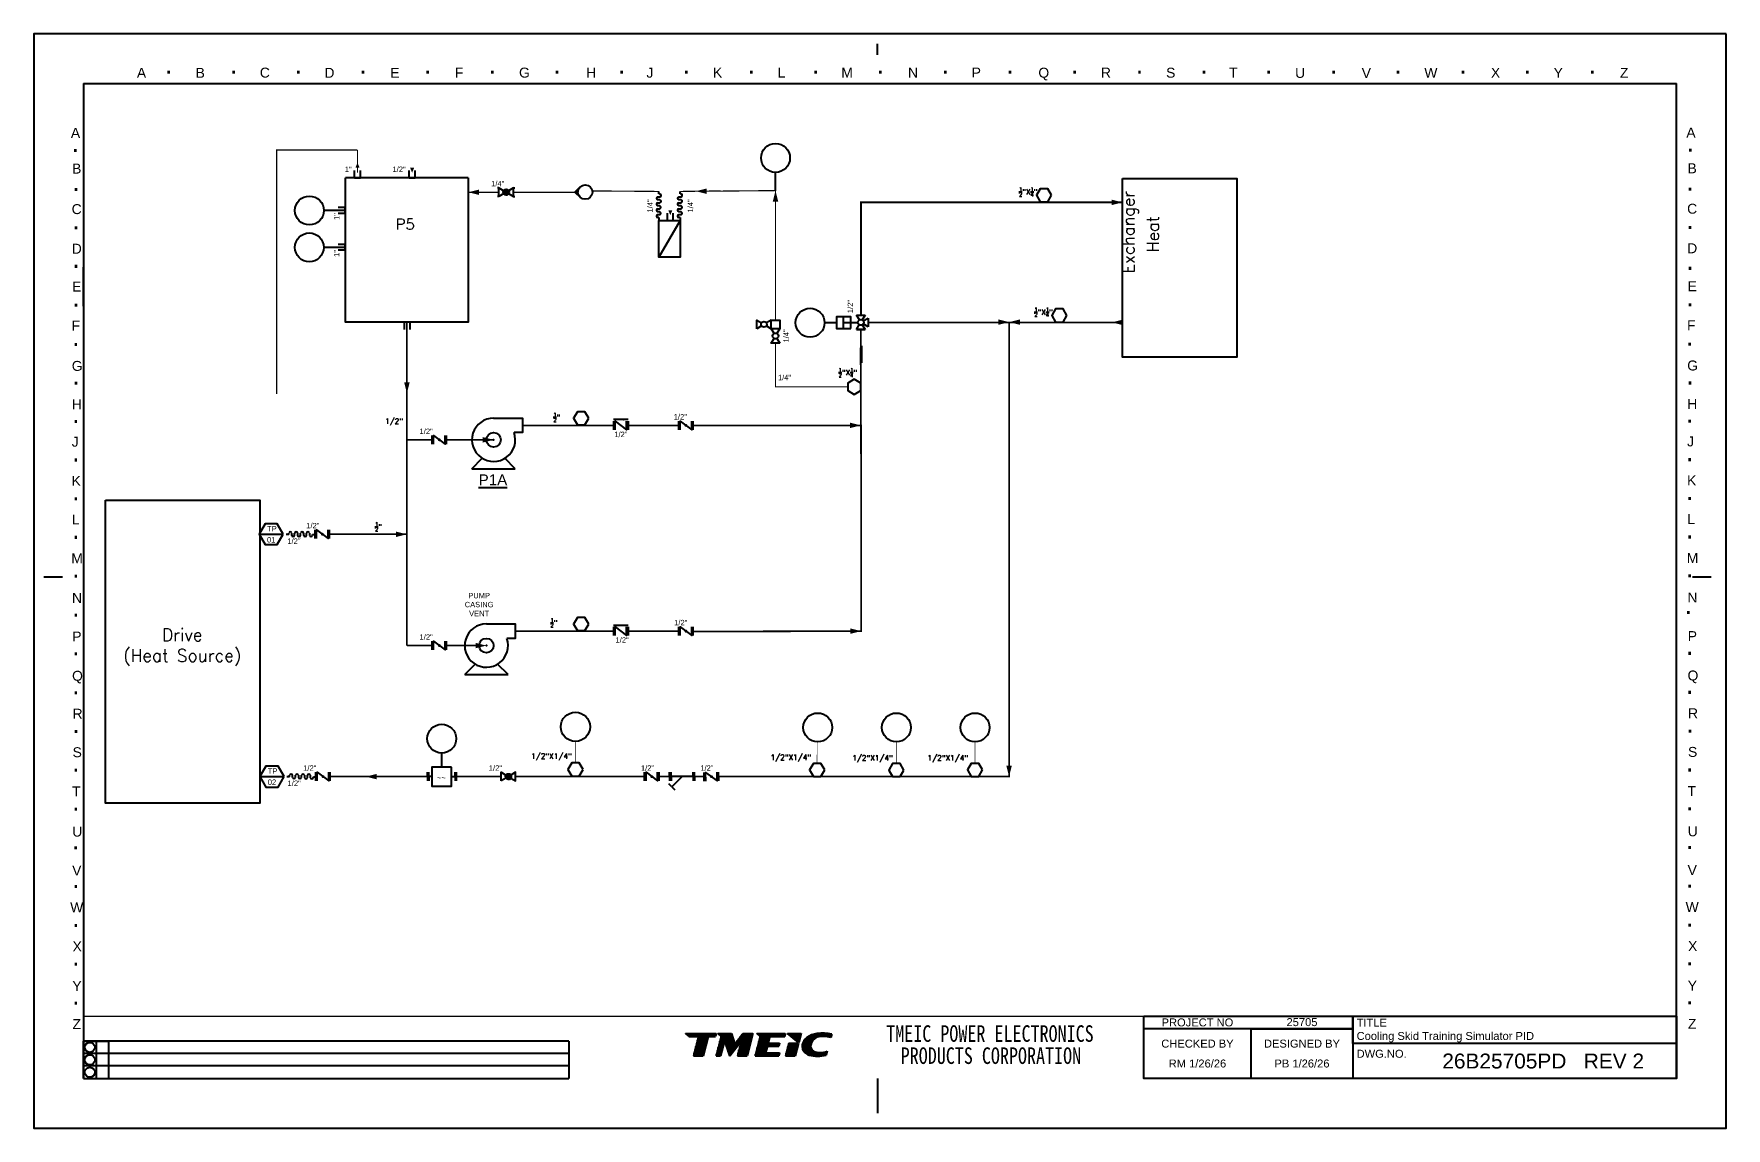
# Paper-space layout 'Layout1' of a CAD drawing. Header units: inches. Extents: x 0 to 17, y 0 to 11.
# The model-space entities are those that its viewports show. They can reach past a viewport. Long polylines and large blocks are cut down to what shows.
import ezdxf
from ezdxf.enums import TextEntityAlignment as Align

# ---------------------------------------------------------------- set-up
doc = ezdxf.new("R2010")
doc.units = ezdxf.units.IN
doc.header["$MEASUREMENT"] = 0
doc.linetypes.add('HIDDEN', pattern=[3, 2, -1])
doc.linetypes.add('INSTRUMENT', pattern=[0.25, 0.25, 0])
for name, color, linetype in [('101', 7, 'Continuous'), ('102', 7, 'Continuous'), ('BORDER', 7, 'Continuous'), ('Equip', 120, 'Continuous'), ('Graph', 6, 'Continuous'), ('Inst-1', 4, 'Continuous'), ('Major-1', 2, 'Continuous'), ('Major-2', 1, 'Continuous'), ('Minor-1', 4, 'Continuous'), ('TEXT', 3, 'Continuous')]:
    doc.layers.add(name, color=color, linetype=linetype)
doc.styles.add('Drawing frame', font='MS Gothic.ttf')
doc.styles.add('ROMANS', font='romans.shx', dxfattribs={"height": 0.093})
doc.styles.get("Standard").update_dxf_attribs({"font": 'arial.ttf'})

psp = doc.layouts.get("Layout1")

msp = doc.modelspace()

# ---------------------------------------------------------------- texts
for s, p in [('1"', (6.807, 15.847)), ('1/2"', (7.631, 15.847)), ('TP', (5.461, 9.626)), ('01', (5.461, 9.434)), ('TP', (5.474, 5.431)), ('02', (5.474, 5.239))]:
    msp.add_text(s, height=0.0938).set_placement(p)
at = {"lineweight": 25, "style": 'ROMANS'}
for s, p in [('Exchanger', (20.467, 14.092)), ('Heat', (20.889, 14.456))]:
    msp.add_text(s, height=0.2067, rotation=90, dxfattribs=at).set_placement(p)
for s, p in [('1"', (6.714, 15.015)), ('1"', (6.713, 14.377)), ('1/2"', (15.598, 13.403))]:
    msp.add_text(s, height=0.0938, rotation=90).set_placement(p)
at = {"style": 'ROMANS'}
for s, insert, char_height, width, attachment_point in [('\\A1;{\\H0.7x;\\S1/2;}"X{\\H0.7x;\\S1/4;}"', (18.468, 15.581), 0.093, 0.29524, 1), ('{\\C7;P5}', (7.852, 14.944), 0.1875, 4.13743, 5), ('\\A1;{\\H0.7x;\\S1/2;}"X{\\H0.7x;\\S1/4;\\H1.42857x;"}', (18.733, 13.5), 0.093, 0.29524, 1), ('\\A1;{\\H0.7x;\\S1/2;}"X{\\H0.7x;\\S1/4;\\H1.42857x;"}', (15.347, 12.452), 0.093, 0.29524, 1), ('\\A1;1/2"', (7.501, 11.581), 0.093, 0.29524, 1), ('\\A1;{\\H0.7x;\\S1/2;}"', (10.413, 11.679), 0.093, 0.29524, 1), ('\\A1;{\\H0.7x;\\S1/2;}"', (7.328, 9.785), 0.093, 0.29524, 1), ('\\A1;{\\H0.7x;\\S1/2;}"', (10.363, 8.124), 0.093, 0.29524, 1), ('\\A1;1/2"X1/4"', (10.029, 5.784), 0.093, 0.29524, 1), ('\\A1;1/2"X1/4"', (14.17, 5.762), 0.093, 0.29524, 1), ('\\A1;1/2"X1/4"', (15.582, 5.752), 0.093, 0.29524, 1), ('\\A1;1/2"X1/4"', (16.885, 5.752), 0.093, 0.29524, 1)]:
    msp.add_mtext(s, dxfattribs=dict(at, insert=insert, char_height=char_height, width=width, attachment_point=attachment_point))
at = {"char_height": 0.093}
for s, insert, width, attachment_point in [('\\A1;1/4"', (14.299, 12.336), 0.62645, 1), ('\\A1;1/4"', (14.299, 12.336), 0.62645, 1), ('\\A1;PUMP CASING VENT', (9.13, 8.36), 0.47937, 5), ('\\A1;~~', (8.4, 5.408), 0.21802, 1)]:
    msp.add_mtext(s, dxfattribs=dict(at, insert=insert, width=width, attachment_point=attachment_point))
at = {"lineweight": 25, "insert": (0.845, 7.943), "char_height": 0.21443, "width": 6.29906, "attachment_point": 1, "style": 'ROMANS'}
msp.add_mtext('\\pxqc;Drive\\P(Heat Source)', dxfattribs=at)

# ---------------------------------------------------------------- blocks, each defined once
blk = doc.blocks.new('TMEICロゴ')
at = {"linetype": 'Continuous', "lineweight": -2}
for p, q in [((0, 4.1), (5.54, 4.1)), ((0.62, 3.59), (0, 4.1)), ((0.08, 4.04), (0.08, 4.1)), ((0.23, 3.92), (0.23, 4.1)), ((0.38, 3.79), (0.38, 4.1)), ((0.53, 3.67), (0.53, 4.1)), ((0.62, 3.59), (2.36, 3.59)), ((0.68, 3.59), (0.68, 4.1)), ((0.83, 3.59), (0.83, 4.1)), ((0.98, 3.59), (0.98, 4.1)), ((1.13, 3.59), (1.13, 4.1)), ((1.28, 3.59), (1.28, 4.1)), ((1.43, 3.59), (1.43, 4.1)), ((2.36, 3.59), (1.44, 0.1)), ((1.58, 3.59), (1.58, 4.1)), ((1.73, 3.59), (1.73, 4.1)), ((1.88, 3.59), (1.88, 4.1)), ((2.03, 3.59), (2.03, 4.1)), ((2.18, 3.59), (2.18, 4.1)), ((2.33, 3.59), (2.33, 4.1)), ((2.33, 0.1), (2.33, 3.47)), ((2.48, 0.1), (2.48, 4.1)), ((2.63, 0.1), (2.63, 4.1)), ((2.78, 0.1), (2.78, 4.1)), ((2.93, 0.1), (2.93, 4.1)), ((3.08, 0.1), (3.08, 4.1)), ((4.1, 3.59), (3.18, 0.1)), ((3.23, 0.29), (3.23, 4.1)), ((3.38, 0.85), (3.38, 4.1)), ((3.53, 1.42), (3.53, 4.1)), ((3.68, 1.99), (3.68, 4.1)), ((3.83, 2.56), (3.83, 4.1)), ((3.98, 3.12), (3.98, 4.1)), ((4.1, 3.59), (5.44, 3.59)), ((4.13, 3.59), (4.13, 4.1)), ((4.28, 3.59), (4.28, 4.1)), ((4.43, 3.59), (4.43, 4.1)), ((4.58, 3.59), (4.58, 4.1)), ((4.73, 3.59), (4.73, 4.1)), ((4.88, 3.59), (4.88, 4.1)), ((5.03, 3.59), (5.03, 4.1)), ((5.18, 3.59), (5.18, 4.1)), ((5.33, 3.59), (5.33, 4.1)), ((5.54, 4.1), (5.44, 3.59)), ((5.48, 3.81), (5.48, 4.1)), ((6.46, 3.59), (5.54, 0.1)), ((6.46, 3.59), (5.85, 4.1)), ((5.85, 4.1), (8.31, 4.1)), ((5.93, 4.03), (5.93, 4.1)), ((6.08, 3.91), (6.08, 4.1)), ((6.23, 3.78), (6.23, 4.1)), ((6.38, 3.66), (6.38, 4.1)), ((6.38, 0.19), (6.38, 3.29)), ((6.53, 0.75), (6.53, 4.1)), ((6.68, 1.32), (6.68, 4.1)), ((6.83, 1.89), (6.83, 4.1)), ((6.98, 2.45), (6.98, 4.1)), ((7.13, 2.65), (7.13, 4.1)), ((7.28, 2.18), (7.28, 4.1)), ((7.43, 1.71), (7.43, 4.1)), ((7.58, 1.25), (7.58, 4.1)), ((7.73, 0.78), (7.73, 4.1)), ((7.88, 0.31), (7.88, 4.1)), ((8.03, 0.1), (8.03, 4.1)), ((8.18, 0.28), (8.18, 4.1)), ((8.31, 4.1), (8.92, 2.21)), ((8.33, 0.47), (8.33, 4.03)), ((8.48, 0.67), (8.48, 3.56)), ((8.63, 0.87), (8.63, 3.09)), ((8.92, 2.21), (10.36, 4.1)), ((9.68, 2.24), (9.68, 3.22)), ((9.83, 2.44), (9.83, 3.42)), ((9.98, 2.64), (9.98, 3.61)), ((10.13, 0.1), (10.13, 3.81)), ((10.28, 0.1), (10.28, 4.01)), ((10.36, 4.1), (12.21, 4.1)), ((10.43, 0.1), (10.43, 4.1)), ((10.58, 0.1), (10.58, 4.1)), ((10.73, 0.1), (10.73, 4.1)), ((10.88, 0.1), (10.88, 4.1)), ((11.03, 0.1), (11.03, 4.1)), ((12.21, 4.1), (11.15, 0.1)), ((11.18, 0.25), (11.18, 4.1)), ((11.34, 0.82), (11.34, 4.1)), ((11.49, 1.38), (11.49, 4.1)), ((11.64, 1.95), (11.64, 4.1)), ((11.79, 2.52), (11.79, 4.1)), ((11.94, 3.09), (11.94, 4.1)), ((12.09, 3.65), (12.09, 4.1)), ((13.54, 3.59), (12.62, 0.1)), ((13.54, 3.59), (12.92, 4.1)), ((12.92, 4.1), (18.05, 4.1)), ((12.99, 4.05), (12.99, 4.1)), ((13.14, 3.93), (13.14, 4.1)), ((13.29, 3.8), (13.29, 4.1)), ((13.44, 3.68), (13.44, 4.1)), ((13.44, 0.1), (13.44, 3.21)), ((13.59, 0.1), (13.59, 4.1)), ((13.74, 0.1), (13.74, 4.1)), ((13.89, 0.1), (13.89, 4.1)), ((14.04, 0.1), (14.04, 4.1)), ((14.19, 0.1), (14.19, 4.1)), ((14.34, 0.1), (14.34, 4.1)), ((14.49, 0.1), (14.49, 4.1)), ((14.64, 1.16), (14.64, 4.1)), ((14.79, 1.72), (14.79, 4.1)), ((14.94, 1.85), (14.94, 4.1)), ((15.28, 3.59), (14.96, 2.36)), ((15.09, 2.86), (15.09, 4.1)), ((15.24, 3.43), (15.24, 4.1)), ((15.28, 3.59), (17.95, 3.59)), ((15.39, 3.59), (15.39, 4.1)), ((15.54, 3.59), (15.54, 4.1)), ((15.69, 3.59), (15.69, 4.1)), ((15.84, 3.59), (15.84, 4.1)), ((15.99, 3.59), (15.99, 4.1)), ((16.14, 3.59), (16.14, 4.1)), ((16.29, 3.59), (16.29, 4.1)), ((16.44, 3.59), (16.44, 4.1)), ((16.59, 3.59), (16.59, 4.1)), ((16.74, 3.59), (16.74, 4.1)), ((16.89, 3.59), (16.89, 4.1)), ((17.04, 3.59), (17.04, 4.1)), ((17.19, 3.59), (17.19, 4.1)), ((17.34, 3.59), (17.34, 4.1)), ((17.49, 3.59), (17.49, 4.1)), ((17.64, 3.59), (17.64, 4.1)), ((17.79, 3.59), (17.79, 4.1)), ((17.94, 3.59), (17.94, 4.1)), ((18.05, 4.1), (17.95, 3.59)), ((21.69, 0.56), (21.69, 3.13)), ((21.84, 0.45), (21.84, 3.29)), ((21.99, 0.35), (21.99, 3.42)), ((22.14, 0.28), (22.14, 3.52)), ((22.29, 0.22), (22.29, 3.61)), ((22.44, 0.18), (22.44, 3.69)), ((22.59, 0.15), (22.59, 3.76)), ((22.75, 2.35), (22.75, 3.83)), ((22.9, 2.67), (22.9, 3.89)), ((23.05, 2.89), (23.05, 3.94)), ((23.2, 3.05), (23.2, 3.99)), ((23.35, 3.18), (23.35, 4.02)), ((23.5, 3.29), (23.5, 4.06)), ((23.65, 3.37), (23.65, 4.08)), ((23.8, 3.44), (23.8, 4.1)), ((23.95, 3.48), (23.95, 4.12)), ((24.1, 3.51), (24.1, 4.13)), ((24.25, 3.54), (24.25, 4.14)), ((24.4, 3.56), (24.4, 4.15)), ((24.55, 3.57), (24.55, 4.16)), ((24.7, 3.59), (24.7, 4.16)), ((24.85, 3.59), (24.85, 4.16)), ((25, 3.59), (25, 4.16)), ((25.15, 3.59), (25.15, 4.15)), ((25.3, 3.58), (25.3, 4.15)), ((25.45, 3.57), (25.45, 4.14)), ((25.6, 3.55), (25.6, 4.12)), ((25.75, 3.52), (25.75, 4.11)), ((25.9, 3.49), (25.9, 4.09)), ((26.05, 3.46), (26.05, 4.07)), ((26.2, 3.42), (26.2, 4.05)), ((26.46, 4), (26.3, 3.39)), ((26.35, 3.57), (26.35, 4.02)), ((1.44, 0.1), (3.18, 0.1)), ((1.58, 0.1), (1.58, 0.64)), ((1.73, 0.1), (1.73, 1.2)), ((1.88, 0.1), (1.88, 1.77)), ((2.03, 0.1), (2.03, 2.34)), ((2.18, 0.1), (2.18, 2.9)), ((5.54, 0.1), (6.36, 0.1)), ((5.63, 0.1), (5.63, 0.45)), ((5.78, 0.1), (5.78, 1.02)), ((5.93, 0.1), (5.93, 1.58)), ((6.08, 0.1), (6.08, 2.15)), ((6.23, 0.1), (6.23, 2.72)), ((7.08, 2.82), (6.36, 0.1)), ((7.08, 2.82), (7.95, 0.1)), ((8.05, 0.1), (7.95, 0.1)), ((8.05, 0.1), (10.12, 2.82)), ((8.78, 1.06), (8.78, 2.63)), ((8.93, 1.26), (8.93, 2.23)), ((9.08, 1.46), (9.08, 2.43)), ((9.23, 1.65), (9.23, 2.63)), ((9.38, 1.85), (9.38, 2.83)), ((10.12, 2.82), (9.4, 0.1)), ((9.4, 0.1), (11.15, 0.1)), ((9.53, 2.05), (9.53, 3.02)), ((9.53, 0.1), (9.53, 0.6)), ((9.68, 0.1), (9.68, 1.16)), ((9.83, 0.1), (9.83, 1.73)), ((9.98, 0.1), (9.98, 2.3)), ((12.62, 0.1), (16.92, 0.1)), ((12.69, 0.1), (12.69, 0.37)), ((12.84, 0.1), (12.84, 0.94)), ((12.99, 0.1), (12.99, 1.51)), ((13.14, 0.1), (13.14, 2.07)), ((13.29, 0.1), (13.29, 2.64)), ((14.82, 1.85), (14.49, 0.62)), ((14.49, 0.62), (17.03, 0.62)), ((14.64, 0.1), (14.64, 0.62)), ((14.79, 0.1), (14.79, 0.62)), ((14.82, 1.85), (16.92, 1.85)), ((14.94, 0.1), (14.94, 0.62)), ((14.96, 2.36), (17.03, 2.36)), ((15.09, 1.85), (15.09, 2.36)), ((15.09, 0.1), (15.09, 0.62)), ((15.24, 1.85), (15.24, 2.36)), ((15.24, 0.1), (15.24, 0.62)), ((15.39, 1.85), (15.39, 2.36)), ((15.39, 0.1), (15.39, 0.62)), ((15.54, 1.85), (15.54, 2.36)), ((15.54, 0.1), (15.54, 0.62)), ((15.69, 1.85), (15.69, 2.36)), ((15.69, 0.1), (15.69, 0.62)), ((15.84, 1.85), (15.84, 2.36)), ((15.84, 0.1), (15.84, 0.62)), ((15.99, 1.85), (15.99, 2.36)), ((15.99, 0.1), (15.99, 0.62)), ((16.14, 1.85), (16.14, 2.36)), ((16.14, 0.1), (16.14, 0.62)), ((16.29, 1.85), (16.29, 2.36)), ((16.29, 0.1), (16.29, 0.62)), ((16.44, 1.85), (16.44, 2.36)), ((16.44, 0.1), (16.44, 0.62)), ((16.59, 1.85), (16.59, 2.36)), ((16.59, 0.1), (16.59, 0.62)), ((16.74, 1.85), (16.74, 2.36)), ((16.74, 0.1), (16.74, 0.62)), ((16.89, 1.85), (16.89, 2.36)), ((16.89, 0.1), (16.89, 0.62)), ((17.03, 2.36), (16.92, 1.85)), ((17.03, 0.62), (16.92, 0.1)), ((18.72, 2.36), (18.12, 0.1)), ((18.12, 0.1), (19.86, 0.1)), ((18.24, 0.1), (18.24, 0.56)), ((18.39, 0.1), (18.39, 1.13)), ((18.54, 0.1), (18.54, 1.69)), ((18.69, 0.1), (18.69, 2.26)), ((18.72, 2.36), (20.46, 2.36)), ((18.84, 0.1), (18.84, 2.36)), ((18.99, 0.1), (18.99, 2.36)), ((19.14, 0.1), (19.14, 2.36)), ((19.29, 0.1), (19.29, 2.36)), ((19.44, 0.1), (19.44, 2.36)), ((19.59, 0.1), (19.59, 2.36)), ((19.74, 0.1), (19.74, 2.36)), ((20.46, 2.36), (19.86, 0.1)), ((19.89, 0.21), (19.89, 2.36)), ((20.04, 0.78), (20.04, 2.36)), ((20.19, 1.35), (20.19, 2.36)), ((20.34, 1.91), (20.34, 2.36)), ((21.24, 1.19), (21.24, 2.39)), ((21.39, 0.91), (21.39, 2.7)), ((21.54, 0.71), (21.54, 2.93)), ((22.75, 0.12), (22.75, 1.34)), ((22.9, 0.09), (22.9, 1.13)), ((23.05, 0.06), (23.05, 1)), ((23.2, 0.04), (23.2, 0.92)), ((23.35, 0.03), (23.35, 0.86)), ((23.5, 0.01), (23.5, 0.82)), ((23.65, 0.01), (23.65, 0.78)), ((23.8, 0), (23.8, 0.75)), ((23.95, 0), (23.95, 0.73)), ((24.1, 0), (24.1, 0.71)), ((24.25, 0.01), (24.25, 0.7)), ((24.4, 0.02), (24.4, 0.69)), ((24.55, 0.03), (24.55, 0.7)), ((24.7, 0.05), (24.7, 0.71)), ((24.85, 0.07), (24.85, 0.72)), ((25, 0.1), (25, 0.75)), ((25.15, 0.13), (25.15, 0.77)), ((25.3, 0.16), (25.3, 0.81)), ((25.45, 0.2), (25.45, 0.86)), ((25.65, 0.93), (25.46, 0.21)), ((25.6, 0.72), (25.6, 0.91))]:
    blk.add_line(p, q, dxfattribs=at)
at = {"color": 240, "linetype": 'Continuous', "lineweight": -2, "true_color": 0xed1f24}
for p, q in [((18.46, 4.1), (20.92, 4.1)), ((20.48, 2.42), (18.46, 4.1)), ((18.54, 4.04), (18.54, 4.1)), ((18.69, 3.91), (18.69, 4.1)), ((18.84, 3.79), (18.84, 4.1)), ((18.99, 3.66), (18.99, 4.1)), ((19.14, 3.54), (19.14, 4.1)), ((19.29, 3.41), (19.29, 4.1)), ((19.44, 3.29), (19.44, 4.1)), ((19.59, 3.16), (19.59, 4.1)), ((19.74, 3.04), (19.74, 4.1)), ((19.89, 2.91), (19.89, 4.1)), ((20.04, 2.79), (20.04, 4.1)), ((20.19, 2.66), (20.19, 4.1)), ((20.34, 2.54), (20.34, 4.1)), ((20.92, 4.1), (20.48, 2.42)), ((20.49, 2.48), (20.49, 4.1)), ((20.64, 3.05), (20.64, 4.1)), ((20.79, 3.61), (20.79, 4.1))]:
    blk.add_line(p, q, dxfattribs=at)
at = {"linetype": 'Continuous', "lineweight": -2}
for centre, radius, start, end in [((23.77, 1.34), 2.74, 131.7855, 164.9995), ((24.26, 0.17), 3.96, 96.7607, 125.7403), ((24.46, 1.74), 1.83, 111.535, 170.1177), ((24.8, -4.58), 8.74, 79.0129, 96.5819), ((24.96, -0.84), 4.44, 72.4843, 105.2786), ((22.81, 1.84), 1.69, 172.7982, 254.582), ((23.91, 5.94), 5.94, 254.859, 285.141), ((23.6, 1.8), 0.968, 164.6384, 244.2495), ((24.41, 4.1), 3.41, 248.8387, 291.3782)]:
    blk.add_arc(centre, radius, start, end, dxfattribs=at)
blk = doc.blocks.new('TMPE A')
for p, q in [((8.482, 10.655), (8.482, 10.765)), ((0.507, 10.365), (6.507, 10.365)), ((0.507, 10.365), (0.507, 7.865)), ((6.507, 10.365), (16.507, 10.365)), ((16.507, 7.865), (16.507, 10.365)), ((0.507, 8.128), (0.507, 8.518)), ((0.507, 7.865), (0.507, 0.365)), ((16.507, 0.365), (16.507, 7.865)), ((0.107, 5.406), (0.294, 5.406)), ((16.669, 5.406), (16.857, 5.406)), ((0.507, 1.116), (0.507, 0.921)), ((16.507, 0.365), (16.507, 0.99)), ((0.507, 0.615), (0.507, 0.74)), ((0.507, 0.74), (0.632, 0.74)), ((5.382, 0.74), (0.507, 0.74)), ((0.632, 0.74), (0.632, 0.365)), ((0.632, 0.74), (0.757, 0.74)), ((0.757, 0.74), (0.757, 0.365)), ((5.382, 0.74), (5.382, 0.365)), ((0.507, 0.49), (0.507, 0.615)), ((5.382, 0.615), (0.507, 0.615)), ((16.507, 0.365), (16.507, 0.615)), ((0.507, 0.365), (0.507, 0.49)), ((5.382, 0.49), (0.507, 0.49)), ((0.507, 0.365), (5.382, 0.365)), ((8.482, 0.365), (8.482, 0.015))]:
    blk.add_line(p, q)
for centre in [(0.569, 0.677), (0.569, 0.552), (0.57, 0.427)]:
    blk.add_circle(centre, 0.05)
at = {"xscale": 0.05551722587763062, "yscale": 0.05551722587763062, "zscale": 0.05551722587763062}
blk.add_blockref('TMEICロゴ', (6.553, 0.588), dxfattribs=at)
at = {"style": 'Drawing frame', "width": 0.8}
for s, p in [('TMEIC POWER ELECTRONICS', (8.569, 0.816)), (' PRODUCTS CORPORATION', (8.624, 0.594))]:
    blk.add_text(s, height=0.16655, dxfattribs=at).set_placement(p, align=Align.MIDDLE_LEFT)
at = {"attachment_point": 1}
for s, width, heights, insert, char_height in [('A', 0.07172, [0.0492], (1.042, 10.523), 0.1), ('.', 0.10147, [0], (1.321, 10.663), 0.2), ('B', 0.07172, [0.0492], (1.632, 10.523), 0.1), ('.', 0.10147, [0], (1.974, 10.663), 0.2), ('C', 0.07172, [0.0492], (2.277, 10.525), 0.1), ('.', 0.10147, [0], (2.624, 10.664), 0.2), ('D', 0.07172, [0.0492], (2.926, 10.523), 0.1), ('.', 0.10147, [0], (3.276, 10.664), 0.2), ('E', 0.07172, [0.0492], (3.588, 10.523), 0.1), ('.', 0.10147, [0], (3.925, 10.664), 0.2), ('F', 0.07172, [0.0492], (4.235, 10.525), 0.1), ('.', 0.10147, [0], (4.574, 10.664), 0.2), ('G', 0.07172, [0.0492], (4.881, 10.525), 0.1), ('.', 0.10147, [0], (5.224, 10.664), 0.2), ('H', 0.0625, [0.0492], (5.555, 10.525), 0.1), ('.', 0.10147, [0], (5.873, 10.663), 0.2), ('J', 0.07172, [0.0492], (6.161, 10.524), 0.1), ('.', 0.10147, [0], (6.523, 10.664), 0.2), ('K', 0.07172, [0.0492], (6.829, 10.525), 0.1), ('.', 0.10147, [0], (7.176, 10.664), 0.2), ('L', 0.07172, [0.0492], (7.479, 10.525), 0.1), ('.', 0.10147, [0], (7.823, 10.663), 0.2), ('M', 0.07172, [0.0492], (8.118, 10.525), 0.1), ('.', 0.10147, [0], (8.473, 10.664), 0.2), ('N', 0.07172, [0.0492], (8.788, 10.525), 0.1), ('.', 0.10147, [0], (9.126, 10.665), 0.2), ('P', 0.07172, [0.0492], (9.428, 10.526), 0.1), ('.', 0.10147, [0], (9.774, 10.663), 0.2), ('Q', 0.0625, [0.0492], (10.098, 10.524), 0.1), ('.', 0.10147, [0], (10.425, 10.664), 0.2), ('R', 0.07172, [0.0492], (10.726, 10.525), 0.1), ('.', 0.10147, [0], (11.075, 10.663), 0.2), ('S', 0.07172, [0.0492], (11.381, 10.524), 0.1), ('.', 0.10147, [0], (11.723, 10.664), 0.2), ('T', 0.07172, [0.0492], (12.013, 10.525), 0.1), ('.', 0.10147, [0], (12.374, 10.663), 0.2), ('U', 0.07172, [0.0492], (12.677, 10.522), 0.1), ('.', 0.10147, [0], (13.024, 10.663), 0.2), ('V', 0.07172, [0.0492], (13.346, 10.521), 0.1), ('.', 0.10147, [0], (13.673, 10.663), 0.2), ('W', 0.07172, [0.0492], (13.975, 10.523), 0.1), ('.', 0.10147, [0], (14.325, 10.663), 0.2), ('X', 0.07172, [0.0492], (14.644, 10.523), 0.1), ('.', 0.10147, [0], (14.97, 10.664), 0.2), ('Y', 0.07172, [0.0492], (15.274, 10.523), 0.1), ('.', 0.10147, [0], (15.623, 10.664), 0.2), ('Z', 0.07172, [0.0492], (15.94, 10.523), 0.1), ('{\\H0.3125x;A}', 0.09484, [0], (0.379, 9.919), 0.32), ('{\\H0.3125x;A}', 0.09484, [0], (16.607, 9.922), 0.32), ('.', 0.10147, [0], (0.385, 9.876), 0.2), ('.', 0.10147, [0], (16.608, 9.879), 0.2), ('{\\H0.3125x;B}', 0.09484, [0], (0.391, 9.56), 0.32), ('{\\H0.3125x;B}', 0.09484, [0], (16.619, 9.563), 0.32), ('.', 0.10147, [0], (0.393, 9.485), 0.2), ('.', 0.10147, [0], (16.606, 9.488), 0.2), ('{\\H0.3125x;C}', 0.09484, [0], (0.387, 9.153), 0.32), ('{\\H0.3125x;C}', 0.09484, [0], (16.615, 9.157), 0.32), ('.', 0.10147, [0], (0.392, 9.1), 0.2), ('.', 0.10147, [0], (16.605, 9.103), 0.2), ('{\\H0.3125x;D}', 0.09484, [0], (0.388, 8.755), 0.32), ('{\\H0.3125x;D}', 0.09484, [0], (16.616, 8.759), 0.32), ('.', 0.10147, [0], (0.392, 8.712), 0.2), ('.', 0.10147, [0], (16.605, 8.692), 0.2), ('{\\H0.3125x;E}', 0.09484, [0], (0.391, 8.374), 0.32), ('{\\H0.3125x;E}', 0.09484, [0], (16.619, 8.378), 0.32), ('.', 0.10147, [0], (0.392, 8.321), 0.2), ('.', 0.10147, [0], (16.605, 8.325), 0.2), ('{\\H0.3125x;F}', 0.09484, [0], (0.386, 7.982), 0.32), ('{\\H0.3125x;F}', 0.09484, [0], (16.614, 7.985), 0.32), ('.', 0.10147, [0], (0.39, 7.927), 0.2), ('.', 0.10147, [0], (16.603, 7.931), 0.2), ('{\\H0.3125x;G}', 0.09484, [0], (0.388, 7.577), 0.32), ('{\\H0.3125x;G}', 0.09484, [0], (16.616, 7.581), 0.32), ('.', 0.10147, [0], (0.391, 7.537), 0.2), ('.', 0.10147, [0], (16.604, 7.54), 0.2), ('{\\H0.3125x;H}', 0.09484, [0], (0.388, 7.191), 0.32), ('{\\H0.3125x;H}', 0.09484, [0], (16.616, 7.195), 0.32), ('.', 0.10147, [0], (0.39, 7.153), 0.2), ('.', 0.10147, [0], (16.603, 7.157), 0.2), ('{\\H0.3125x;J}', 0.09484, [0], (0.387, 6.815), 0.32), ('{\\H0.3125x;J}', 0.09484, [0], (16.615, 6.818), 0.32), ('.', 0.10147, [0], (0.39, 6.766), 0.2), ('.', 0.10147, [0], (16.603, 6.769), 0.2), ('{\\H0.3125x;K}', 0.2, [0], (0.386, 6.422), 0.32), ('{\\H0.3125x;K}', 0.2, [0], (16.614, 6.426), 0.32), ('.', 0.10147, [0], (0.39, 6.375), 0.2), ('.', 0.10147, [0], (16.603, 6.379), 0.2), ('{\\H0.3125x;L}', 0.09484, [0], (0.389, 6.033), 0.32), ('{\\H0.3125x;L}', 0.09484, [0], (16.617, 6.037), 0.32), ('.', 0.10147, [0], (0.39, 5.988), 0.2), ('.', 0.10147, [0], (16.602, 5.992), 0.2), ('{\\H0.3125x;M}', 0.09484, [0], (0.383, 5.643), 0.32), ('{\\H0.3125x;M}', 0.09484, [0], (16.611, 5.646), 0.32), ('.', 0.10147, [0], (0.39, 5.597), 0.2), ('.', 0.10147, [0], (16.602, 5.601), 0.2), ('{\\H0.3125x;N}', 0.09484, [0], (0.39, 5.245), 0.32), ('{\\H0.3125x;N}', 0.09484, [0], (16.618, 5.249), 0.32), ('.', 0.10147, [0], (0.39, 5.206), 0.2), ('.', 0.10147, [0], (16.589, 5.233), 0.2), ('{\\H0.3125x;P}', 0.09484, [0], (0.393, 4.857), 0.32), ('{\\H0.3125x;P}', 0.09484, [0], (16.621, 4.861), 0.32), ('.', 0.10147, [0], (0.39, 4.818), 0.2), ('.', 0.10147, [0], (16.603, 4.822), 0.2), ('{\\H0.3125x;Q}', 0.09484, [0], (0.391, 4.462), 0.32), ('{\\H0.3125x;Q}', 0.09484, [0], (16.619, 4.465), 0.32), ('.', 0.10147, [0], (0.39, 4.426), 0.2), ('.', 0.10147, [0], (16.603, 4.43), 0.2), ('{\\H0.3125x;R}', 0.09484, [0], (0.396, 4.081), 0.32), ('{\\H0.3125x;R}', 0.09484, [0], (16.624, 4.085), 0.32), ('.', 0.10147, [0], (0.391, 4.037), 0.2), ('.', 0.10147, [0], (16.604, 4.04), 0.2), ('{\\H0.3125x;S}', 0.09484, [0], (0.396, 3.694), 0.32), ('{\\H0.3125x;S}', 0.09484, [0], (16.624, 3.697), 0.32), ('.', 0.10147, [0], (0.39, 3.647), 0.2), ('.', 0.10147, [0], (16.603, 3.65), 0.2), ('{\\H0.3125x;T}', 0.09484, [0], (0.391, 3.3), 0.32), ('{\\H0.3125x;T}', 0.09484, [0], (16.619, 3.303), 0.32), ('.', 0.10147, [0], (0.39, 3.257), 0.2), ('.', 0.10147, [0], (16.603, 3.26), 0.2), ('{\\H0.3125x;U}', 0.09484, [0], (0.393, 2.896), 0.32), ('{\\H0.3125x;U}', 0.09484, [0], (16.621, 2.899), 0.32), ('.', 0.10147, [0], (0.389, 2.867), 0.2), ('.', 0.10147, [0], (16.602, 2.871), 0.2), ('{\\H0.3125x;V}', 0.09484, [0], (0.392, 2.505), 0.32), ('{\\H0.3125x;V}', 0.09484, [0], (16.62, 2.509), 0.32), ('.', 0.10147, [0], (0.39, 2.478), 0.2), ('.', 0.10147, [0], (16.603, 2.481), 0.2), ('{\\H0.3125x;W}', 0.09484, [0], (0.372, 2.135), 0.32), ('{\\H0.3125x;W}', 0.09484, [0], (16.6, 2.138), 0.32), ('.', 0.10147, [0], (0.39, 2.087), 0.2), ('.', 0.10147, [0], (16.603, 2.091), 0.2), ('{\\H0.3125x;X}', 0.09484, [0], (0.396, 1.742), 0.32), ('{\\H0.3125x;X}', 0.09484, [0], (16.624, 1.745), 0.32), ('.', 0.10147, [0], (16.603, 1.701), 0.2), ('.', 0.10147, [0], (0.39, 1.698), 0.2), ('{\\H0.3125x;Y}', 0.09484, [0], (0.394, 1.344), 0.32), ('{\\H0.3125x;Y}', 0.09484, [0], (16.621, 1.348), 0.32), ('.', 0.10147, [0], (0.39, 1.306), 0.2), ('.', 0.10147, [0], (16.603, 1.31), 0.2), ('{\\H0.3125x;Z}', 0.09484, [0], (0.395, 0.961), 0.32), ('{\\H0.3125x;Z}', 0.09484, [0], (16.623, 0.964), 0.32)]:
    blk.add_mtext_dynamic_manual_height_columns(s, width=width, gutter_width=1, heights=heights, dxfattribs=dict(at, insert=insert, char_height=char_height))
blk = doc.blocks.new('TMEIC TITLE BLOCK')
for points in [[(7.195, -0.808), (12.545, -0.808), (12.545, -1.433), (7.195, -1.433)], [(7.195, -0.808), (9.295, -0.808), (9.295, -0.933), (7.195, -0.933)], [(9.295, -0.808), (12.545, -0.808), (12.545, -1.083), (9.295, -1.083)], [(8.274, -0.933), (9.295, -0.933), (9.295, -1.433), (8.274, -1.433)]]:
    blk.add_lwpolyline(points, close=True)
at = {"layer": '101'}
for s, p in [('PROJECT NO', (7.734, -0.87)), ('CHECKED BY', (7.734, -1.083)), ('DESIGNED BY', (8.784, -1.083))]:
    blk.add_text(s, height=0.08, dxfattribs=at).set_placement(p, align=Align.MIDDLE_CENTER)
for s, p in [('TITLE', (9.333, -0.913)), ('DWG.NO.', (9.333, -1.225))]:
    blk.add_text(s, height=0.08, dxfattribs=at).set_placement(p)
at = {"layer": '102'}
for tag, height, p in [('PROJECT_NO', 0.08, (8.784, -0.867)), ('DWG_NO', 0.15, (11.207, -1.258)), ('CHECKED_BY', 0.08, (7.734, -1.283)), ('DESIGNED_BY', 0.08, (8.784, -1.283))]:
    blk.add_attdef(tag, text='', height=height, dxfattribs=at).set_placement(p, align=Align.MIDDLE_CENTER)
blk.add_attdef('TITLE', (9.333, -1.046), '', height=0.08, dxfattribs=at)
blk = doc.blocks.new('PUMP_HORIZ_I')
for points in [[(0, 0.375), (0.5, 0.375), (0.5, 0.125), (0.354, 0.125)], [(-0.375, -0.5), (-0.195, -0.32)], [(-0.375, -0.5), (0.375, -0.5)], [(0.375, -0.5), (0.195, -0.32)]]:
    blk.add_lwpolyline(points)
blk.add_circle((0, 0), 0.125)
blk.add_arc((0, 0), 0.375, 90, 19.4712)
blk.add_point((0, 0))
blk = doc.blocks.new('TAG_1_I')
at = {"flags": 8}
blk.add_attdef('TAG', text='', height=0.188, dxfattribs=at).set_placement((0, 0), align=Align.CENTER)
blk = doc.blocks.new('ICES-Val_CHECK_F')
for p, q in [((0.5, 0.4), (-0.5, 0.4)), ((-0.5, 0.3), (-0.5, -0.3)), ((0.5, 0.3), (0.5, -0.3))]:
    blk.add_line(p, q)
blk.add_lwpolyline([(-0.4, -0.3), (-0.4, 0.3), (0.4, -0.3), (0.4, 0.3)])
blk.add_lwpolyline([(0.5, 0.4, 0, 0.15, 0), (0.14, 0.4, 0.15, 0.15, 0)], format="xyseb")
at = {"flags": 8}
blk.add_attdef('BOMTYPE', text='', height=0.4, dxfattribs=at).set_placement((-0.2, 1.2), align=Align.MIDDLE_RIGHT)
for tag, flags, p in [('NOTE', 8, (1, 1.2)), ('SIZE', 8, (0, 0.6)), ('TYPE', 9, (-1.5, -0.6)), ('USER1', 8, (0, -1.2)), ('TAG', 8, (0, -0.6)), ('SPEC', 9, (0, -1.8))]:
    blk.add_attdef(tag, text='', height=0.4, dxfattribs=dict(flags=flags)).set_placement(p, align=Align.MIDDLE)
blk = doc.blocks.new('ICES-Val_BUTTERFLY_F')
for p, q in [((-0.5, -0.3), (-0.5, 0.3)), ((0.5, -0.3), (0.5, 0.3))]:
    blk.add_line(p, q)
blk.add_lwpolyline([(-0.4, -0.3), (-0.4, 0.3), (0.4, -0.3), (0.4, 0.3)])
at = {"const_width": 0.1}
blk.add_lwpolyline([(-0.05, 0, 1), (0.05, 0, 1)], format="xyb", close=True, dxfattribs=at)
at = {"flags": 8}
blk.add_attdef('BOMTYPE', text='', height=0.4, dxfattribs=at).set_placement((-0.2, 1.2), align=Align.MIDDLE_RIGHT)
for tag, flags, p in [('NOTE', 8, (1, 1.2)), ('SIZE', 8, (0, 0.6)), ('TYPE', 9, (-1.5, -0.6)), ('USER1', 8, (0, -1.2)), ('TAG', 8, (0, -0.6)), ('SPEC', 9, (0, -1.8))]:
    blk.add_attdef(tag, text='', height=0.4, dxfattribs=dict(flags=flags)).set_placement(p, align=Align.MIDDLE)
blk = doc.blocks.new('ARROW_1')
blk.add_lwpolyline([(0, 0, 0, 0.5, 0), (-1, 0, 0.5, 0.5, 0)], format="xyseb")
blk = doc.blocks.new('*X17')
at = {"color": 0}
for p, q in [((-0.2, -0.04), (0.04, 0.2)), ((-0.2, -0.03), (0.03, 0.2)), ((-0.2, -0.02), (0.02, 0.2)), ((-0.2, -0.01), (0.01, 0.2)), ((-0.2, -0.01), (0.01, 0.2)), ((-0.2, 0), (0, 0.2)), ((-0.2, 0.01), (-0.01, 0.2)), ((-0.2, 0.02), (-0.02, 0.2)), ((-0.2, 0.03), (-0.03, 0.2)), ((-0.2, 0.04), (-0.04, 0.2)), ((-0.19, -0.07), (0.07, 0.19)), ((-0.19, -0.07), (0.07, 0.19)), ((-0.19, -0.06), (0.06, 0.19)), ((-0.19, -0.05), (0.05, 0.19)), ((-0.19, -0.04), (0.04, 0.19)), ((-0.19, 0.06), (-0.06, 0.19)), ((-0.19, 0.07), (-0.07, 0.19)), ((-0.18, -0.1), (0.1, 0.18)), ((-0.18, -0.09), (0.09, 0.18)), ((-0.18, -0.08), (0.08, 0.18)), ((-0.18, -0.08), (0.08, 0.18)), ((-0.18, 0.08), (-0.08, 0.18)), ((-0.17, -0.11), (0.11, 0.17)), ((-0.17, -0.11), (0.11, 0.17)), ((-0.17, -0.1), (0.1, 0.17)), ((-0.17, 0.1), (-0.1, 0.17)), ((-0.16, -0.12), (0.12, 0.16)), ((-0.16, -0.12), (0.12, 0.16)), ((-0.15, -0.14), (0.14, 0.15)), ((-0.15, -0.13), (0.13, 0.15)), ((-0.15, -0.13), (0.13, 0.15)), ((-0.14, -0.15), (0.15, 0.14)), ((-0.14, -0.14), (0.14, 0.14)), ((-0.13, -0.15), (0.15, 0.13)), ((-0.13, -0.15), (0.15, 0.13)), ((-0.12, -0.16), (0.16, 0.12)), ((-0.12, -0.16), (0.16, 0.12)), ((-0.11, -0.17), (0.17, 0.11)), ((-0.11, -0.17), (0.17, 0.11)), ((-0.1, -0.18), (0.18, 0.1)), ((-0.1, -0.17), (0.17, 0.1)), ((-0.09, -0.18), (0.18, 0.09)), ((-0.08, -0.18), (0.18, 0.08)), ((-0.08, -0.18), (0.18, 0.08)), ((-0.07, -0.19), (0.19, 0.07)), ((-0.07, -0.19), (0.19, 0.07)), ((-0.06, -0.19), (0.19, 0.06)), ((-0.05, -0.19), (0.19, 0.05)), ((-0.04, -0.2), (0.2, 0.04)), ((-0.04, -0.19), (0.19, 0.04)), ((-0.03, -0.2), (0.2, 0.03)), ((-0.02, -0.2), (0.2, 0.02)), ((-0.01, -0.2), (0.2, 0.01)), ((-0.01, -0.2), (0.2, 0.01)), ((0, -0.2), (0.2, 0)), ((0.01, -0.2), (0.2, -0.01)), ((0.02, -0.2), (0.2, -0.02)), ((0.03, -0.2), (0.2, -0.03)), ((0.04, -0.2), (0.2, -0.04)), ((0.06, -0.19), (0.19, -0.06)), ((0.07, -0.19), (0.19, -0.07)), ((0.08, -0.18), (0.18, -0.08)), ((0.1, -0.17), (0.17, -0.1))]:
    blk.add_line(p, q, dxfattribs=at)
blk = doc.blocks.new('ICES-Val_GLOBE_SW')
for p, q in [((-0.5, 0.3), (-0.6, 0.3)), ((0.5, 0.3), (0.6, 0.3)), ((-0.5, -0.3), (-0.6, -0.3)), ((0.5, -0.3), (0.6, -0.3))]:
    blk.add_line(p, q)
for points in [[(-0.5, -0.3), (-0.5, 0.3), (-0.17, 0.1)], [(0.17, -0.1), (0.5, -0.3), (0.5, 0.3), (0.17, 0.1)], [(-0.17, -0.1), (-0.5, -0.3)]]:
    blk.add_lwpolyline(points)
blk.add_circle((0, 0), 0.2)
at = {"linetype": 'Continuous'}
blk.add_blockref('*X17', (0, 0), dxfattribs=at)
at = {"flags": 8}
blk.add_attdef('BOMTYPE', text='', height=0.4, dxfattribs=at).set_placement((-0.2, 1.2), align=Align.MIDDLE_RIGHT)
blk.add_attdef('NOTE', text='', height=0.4, dxfattribs=at).set_placement((0.2, 1.2), align=Align.MIDDLE_LEFT)
for tag, flags, p in [('SIZE', 8, (0, 0.6)), ('TYPE', 9, (-1.5, -0.6)), ('USER1', 8, (0, -1.2)), ('TAG', 8, (0, -0.6)), ('SPEC', 9, (0, -1.8))]:
    blk.add_attdef(tag, text='', height=0.4, dxfattribs=dict(flags=flags)).set_placement(p, align=Align.MIDDLE)
blk = doc.blocks.new('*X19')
at = {"color": 0}
for p, q in [((0.36, 0.35), (0.36, 0.35)), ((0.36, 0.34), (0.36, 0.34)), ((0.37, 0.34), (0.37, 0.34)), ((0.37, 0.34), (0.37, 0.34)), ((0.37, 0.33), (0.38, 0.33)), ((0.38, 0.33), (0.38, 0.33)), ((0.38, 0.32), (0.38, 0.32)), ((0.39, 0.32), (0.39, 0.32)), ((0.39, 0.31), (0.4, 0.31)), ((0.39, 0.31), (0.39, 0.31)), ((0.4, 0.3), (0.41, 0.3)), ((0.4, 0.3), (0.4, 0.3)), ((0.4, -0.29), (0.7, 0)), ((0.41, 0.29), (0.41, 0.3)), ((0.41, 0.28), (0.42, 0.29)), ((0.41, 0.29), (0.42, 0.29)), ((0.42, 0.27), (0.43, 0.28)), ((0.42, 0.28), (0.42, 0.28)), ((0.42, 0.26), (0.43, 0.27)), ((0.42, -0.27), (0.7, 0.01)), ((0.43, 0.25), (0.44, 0.27)), ((0.43, 0.26), (0.44, 0.27)), ((0.43, 0.25), (0.45, 0.26)), ((0.44, 0.24), (0.45, 0.26)), ((0.44, 0.23), (0.46, 0.25)), ((0.44, 0.24), (0.46, 0.25)), ((0.44, -0.24), (0.69, 0.01)), ((0.45, 0.22), (0.47, 0.24)), ((0.45, 0.23), (0.46, 0.24)), ((0.45, 0.21), (0.48, 0.23)), ((0.45, 0.21), (0.47, 0.23)), ((0.45, -0.23), (0.69, 0.02)), ((0.45, -0.21), (0.69, 0.02)), ((0.46, 0.2), (0.48, 0.23)), ((0.46, 0.19), (0.49, 0.22)), ((0.46, 0.2), (0.49, 0.22)), ((0.46, -0.19), (0.68, 0.03)), ((0.47, 0.18), (0.5, 0.21)), ((0.47, 0.18), (0.49, 0.21)), ((0.47, 0.16), (0.51, 0.2)), ((0.47, 0.17), (0.5, 0.2)), ((0.47, 0.16), (0.51, 0.19)), ((0.47, -0.16), (0.67, 0.04)), ((0.47, -0.18), (0.68, 0.03)), ((0.48, 0.14), (0.52, 0.19)), ((0.48, 0.15), (0.52, 0.19)), ((0.48, 0.13), (0.53, 0.18)), ((0.48, 0.14), (0.53, 0.18)), ((0.48, 0.12), (0.53, 0.17)), ((0.48, -0.13), (0.66, 0.05)), ((0.48, -0.15), (0.67, 0.04)), ((0.48, -0.14), (0.66, 0.04)), ((0.49, 0.12), (0.54, 0.17)), ((0.49, 0.1), (0.55, 0.16)), ((0.49, 0.11), (0.54, 0.16)), ((0.49, 0.08), (0.56, 0.15)), ((0.49, 0.09), (0.56, 0.15)), ((0.49, 0.09), (0.55, 0.15)), ((0.49, 0.07), (0.57, 0.14)), ((0.49, -0.08), (0.64, 0.07)), ((0.49, -0.07), (0.64, 0.07)), ((0.49, -0.1), (0.65, 0.06)), ((0.49, -0.09), (0.65, 0.06)), ((0.49, -0.11), (0.65, 0.05)), ((0.5, 0.06), (0.57, 0.14)), ((0.5, 0.05), (0.58, 0.13)), ((0.5, 0.06), (0.57, 0.13)), ((0.5, 0.03), (0.59, 0.12)), ((0.5, 0.04), (0.58, 0.12)), ((0.5, 0.01), (0.6, 0.11)), ((0.5, 0.01), (0.6, 0.11)), ((0.5, 0.02), (0.59, 0.11)), ((0.5, -0.01), (0.61, 0.1)), ((0.5, 0), (0.61, 0.1)), ((0.5, -0.03), (0.62, 0.09)), ((0.5, -0.02), (0.61, 0.09)), ((0.5, -0.06), (0.63, 0.08)), ((0.5, -0.05), (0.63, 0.08)), ((0.5, -0.04), (0.62, 0.08))]:
    blk.add_line(p, q, dxfattribs=at)
blk = doc.blocks.new('FLOW')
blk.add_lwpolyline([(0.35, -0.35), (0.71, 0), (0.35, 0.35)])
blk.add_circle((0, 0), 0.5)
at = {"linetype": 'Continuous'}
blk.add_blockref('*X19', (0, 0), dxfattribs=at)
at = {"flags": 8}
blk.add_attdef('FUNCTION', text='', height=0.2, dxfattribs=at).set_placement((0, 0.1), align=Align.CENTER)
blk.add_attdef('TAG', text='', height=0.2, dxfattribs=at).set_placement((0, -0.1), align=Align.TOP_CENTER)
blk = doc.blocks.new('ICES-FLEXHOSE_NPT')
for p, q in [((-0.81, 0), (-0.81, 0.1)), ((-0.61, -0.06), (-0.61, 0.1)), ((-0.41, -0.06), (-0.41, 0.1)), ((-0.2, 0.11), (-0.2, -0.06)), ((0, -0.06), (0, 0.1)), ((0.21, 0.1), (0.21, -0.07)), ((0.42, -0.07), (0.42, 0.1)), ((0.62, 0.1), (0.62, -0.07)), ((-0.81, 0), (-1, 0)), ((-0.6, -0.08), (-0.6, -0.08)), ((0.22, -0.09), (0.22, -0.09)), ((0.83, 0), (1, 0)), ((0.83, -0.07), (0.83, 0))]:
    blk.add_line(p, q)
for centre, radius, start, end in [((-0.71, 0.07), 0.107, 17.5618, 162.4382), ((-0.3, 0.07), 0.108, 17.9838, 163.5441), ((0.11, 0.07), 0.109, 14.9592, 162.2697), ((0.52, 0.07), 0.108, 17.9751, 163.5527), ((-0.51, -0.03), 0.106, 195.9223, 343.7369), ((-0.1, -0.03), 0.106, 195.9223, 343.7369), ((0.32, -0.04), 0.106, 195.9223, 343.7369), ((0.72, -0.04), 0.106, 195.9223, 343.7369)]:
    blk.add_arc(centre, radius, start, end)
at = {"flags": 8}
for tag, p in [('SPEC', (0, -1.2)), ('SIZE', (0, -0.7)), ('TAG', (0, -1.7))]:
    blk.add_attdef(tag, text='', height=0.4, dxfattribs=at).set_placement(p, align=Align.MIDDLE)
blk = doc.blocks.new('ICES-PLUG')
blk.add_lwpolyline([(0, 0, 0, 0.281, 0), (0.34, 0, 0.281, 0.281, 0)], format="xyseb")
blk = doc.blocks.new('ICES-NOZZLE_2')
for p, q in [((0.5, 0.2), (0, 0.2)), ((0.5, -0.2), (0.5, 0.2)), ((0.5, -0.2), (0, -0.2))]:
    blk.add_line(p, q)
for tag, flags, p in [('NOZZFUNC', 9, (1.1, 1.2)), ('TAG', 9, (1.1, 0.6)), ('SIZE', 8, (1.5, -0.6))]:
    blk.add_attdef(tag, text='', height=0.4, dxfattribs=dict(flags=flags)).set_placement(p, align=Align.MIDDLE)
at = {"flags": 8}
blk.add_attdef('RATING', text='', height=0.4, dxfattribs=at).set_placement((1.5, -1.2), align=Align.MIDDLE_RIGHT)
blk.add_attdef('FLGFACE', text='', height=0.4, dxfattribs=at).set_placement((1.7, -1.2), align=Align.MIDDLE_LEFT)
blk = doc.blocks.new('*X8')
at = {"color": 0}
for p, q in [((-0.2, -0.04), (0.04, 0.2)), ((-0.2, -0.03), (0.03, 0.2)), ((-0.2, -0.02), (0.02, 0.2)), ((-0.2, -0.01), (0.01, 0.2)), ((-0.2, -0.01), (0.01, 0.2)), ((-0.2, 0), (0, 0.2)), ((-0.2, 0.01), (-0.01, 0.2)), ((-0.2, 0.02), (-0.02, 0.2)), ((-0.2, 0.03), (-0.03, 0.2)), ((-0.2, 0.04), (-0.04, 0.2)), ((-0.19, -0.07), (0.07, 0.19)), ((-0.19, -0.07), (0.07, 0.19)), ((-0.19, -0.06), (0.06, 0.19)), ((-0.19, -0.05), (0.05, 0.19)), ((-0.19, -0.04), (0.04, 0.19)), ((-0.19, 0.06), (-0.06, 0.19)), ((-0.19, 0.07), (-0.07, 0.19)), ((-0.18, -0.1), (0.1, 0.18)), ((-0.18, -0.09), (0.09, 0.18)), ((-0.18, -0.08), (0.08, 0.18)), ((-0.18, -0.08), (0.08, 0.18)), ((-0.18, 0.08), (-0.08, 0.18)), ((-0.17, -0.11), (0.11, 0.17)), ((-0.17, -0.11), (0.11, 0.17)), ((-0.17, -0.1), (0.1, 0.17)), ((-0.17, 0.1), (-0.1, 0.17)), ((-0.16, -0.12), (0.12, 0.16)), ((-0.16, -0.12), (0.12, 0.16)), ((-0.15, -0.14), (0.14, 0.15)), ((-0.15, -0.13), (0.13, 0.15)), ((-0.15, -0.13), (0.13, 0.15)), ((-0.14, -0.15), (0.15, 0.14)), ((-0.14, -0.14), (0.14, 0.14)), ((-0.13, -0.15), (0.15, 0.13)), ((-0.13, -0.15), (0.15, 0.13)), ((-0.12, -0.16), (0.16, 0.12)), ((-0.12, -0.16), (0.16, 0.12)), ((-0.11, -0.17), (0.17, 0.11)), ((-0.11, -0.17), (0.17, 0.11)), ((-0.1, -0.18), (0.18, 0.1)), ((-0.1, -0.17), (0.17, 0.1)), ((-0.09, -0.18), (0.18, 0.09)), ((-0.08, -0.18), (0.18, 0.08)), ((-0.08, -0.18), (0.18, 0.08)), ((-0.07, -0.19), (0.19, 0.07)), ((-0.07, -0.19), (0.19, 0.07)), ((-0.06, -0.19), (0.19, 0.06)), ((-0.05, -0.19), (0.19, 0.05)), ((-0.04, -0.2), (0.2, 0.04)), ((-0.04, -0.19), (0.19, 0.04)), ((-0.03, -0.2), (0.2, 0.03)), ((-0.02, -0.2), (0.2, 0.02)), ((-0.01, -0.2), (0.2, 0.01)), ((-0.01, -0.2), (0.2, 0.01)), ((0, -0.2), (0.2, 0)), ((0.01, -0.2), (0.2, -0.01)), ((0.02, -0.2), (0.2, -0.02)), ((0.03, -0.2), (0.2, -0.03)), ((0.04, -0.2), (0.2, -0.04)), ((0.06, -0.19), (0.19, -0.06)), ((0.07, -0.19), (0.19, -0.07)), ((0.08, -0.18), (0.18, -0.08)), ((0.1, -0.17), (0.17, -0.1))]:
    blk.add_line(p, q, dxfattribs=at)
blk = doc.blocks.new('ICES-Val_GLOBE')
for points in [[(-0.5, -0.3), (-0.5, 0.3), (-0.17, 0.1)], [(0.17, -0.1), (0.5, -0.3), (0.5, 0.3), (0.17, 0.1)], [(-0.17, -0.1), (-0.5, -0.3)]]:
    blk.add_lwpolyline(points)
blk.add_circle((0, 0), 0.2)
at = {"linetype": 'Continuous'}
blk.add_blockref('*X8', (0, 0), dxfattribs=at)
at = {"flags": 8}
blk.add_attdef('BOMTYPE', text='', height=0.4, dxfattribs=at).set_placement((-0.2, 1.2), align=Align.MIDDLE_RIGHT)
blk.add_attdef('NOTE', text='', height=0.4, dxfattribs=at).set_placement((0.2, 1.2), align=Align.MIDDLE_LEFT)
for tag, flags, p in [('SIZE', 8, (0, 0.6)), ('TYPE', 9, (-1.5, -0.6)), ('USER1', 8, (0, -1.2)), ('TAG', 8, (0, -0.6)), ('SPEC', 9, (0, -1.8))]:
    blk.add_attdef(tag, text='', height=0.4, dxfattribs=dict(flags=flags)).set_placement(p, align=Align.MIDDLE)
blk = doc.blocks.new('ICES-Val_BALL')
for points in [[(-0.5, -0.3), (-0.5, 0.3), (-0.17, 0.1)], [(0.17, -0.1), (0.5, -0.3), (0.5, 0.3), (0.17, 0.1)], [(-0.17, -0.1), (-0.5, -0.3)]]:
    blk.add_lwpolyline(points)
blk.add_circle((0, 0), 0.2)
at = {"flags": 8}
blk.add_attdef('BOMTYPE', text='', height=0.4, dxfattribs=at).set_placement((-0.2, 1.2), align=Align.MIDDLE_RIGHT)
for tag, flags, p in [('NOTE', 8, (1, 1.2)), ('SIZE', 8, (0, 0.6)), ('TYPE', 9, (-1.5, -0.6)), ('USER1', 8, (0, -1.2)), ('TAG', 8, (0, -0.6)), ('SPEC', 9, (0, -1.8))]:
    blk.add_attdef(tag, text='', height=0.4, dxfattribs=dict(flags=flags)).set_placement(p, align=Align.MIDDLE)

# ---------------------------------------------------------------- linework, layer by layer
for p, q in [((15.434, 13.138), (15.434, 13.338)), ((15.68, 13.238), (15.434, 13.238)), ((15.731, 12.508), (15.731, 12.802)), ((15.752, 12.541), (15.752, 12.836))]:
    msp.add_line(p, q)
for points in [[(19.032, 15.444), (18.966, 15.558), (18.835, 15.558), (18.769, 15.444), (18.835, 15.33), (18.966, 15.33)], [(19.296, 13.363), (19.231, 13.477), (19.099, 13.477), (19.034, 13.363), (19.099, 13.249), (19.231, 13.249)], [(15.559, 13.138), (15.559, 13.338), (15.309, 13.338), (15.309, 13.138)], [(15.619, 12.259), (15.505, 12.193), (15.505, 12.062), (15.619, 11.996), (15.733, 12.062), (15.733, 12.193)], [(11.026, 11.584), (10.961, 11.697), (10.829, 11.697), (10.764, 11.584), (10.829, 11.47), (10.961, 11.47)], [(5.742, 9.577), (5.638, 9.757), (5.43, 9.757), (5.326, 9.577), (5.43, 9.397), (5.638, 9.397)], [(11.026, 8.023), (10.961, 8.137), (10.829, 8.137), (10.764, 8.023), (10.829, 7.909), (10.961, 7.909)], [(5.755, 5.382), (5.651, 5.563), (5.443, 5.563), (5.339, 5.382), (5.443, 5.202), (5.651, 5.202)], [(10.929, 5.505), (10.863, 5.619), (10.732, 5.619), (10.666, 5.505), (10.732, 5.391), (10.863, 5.391)], [(15.108, 5.497), (15.042, 5.611), (14.911, 5.611), (14.845, 5.497), (14.911, 5.383), (15.042, 5.383)], [(16.478, 5.496), (16.412, 5.61), (16.281, 5.61), (16.215, 5.496), (16.281, 5.383), (16.412, 5.383)], [(17.838, 5.497), (17.773, 5.611), (17.641, 5.611), (17.576, 5.497), (17.641, 5.383), (17.773, 5.383)], [(8.652, 5.547), (8.314, 5.547), (8.314, 5.218), (8.652, 5.218)]]:
    msp.add_lwpolyline(points, close=True)
at = {"lineweight": 25}
for points in [[(20.26, 15.734), (22.235, 15.734), (22.235, 12.642), (20.26, 12.642)], [(2.666, 10.167), (5.334, 10.167), (5.334, 4.924), (2.666, 4.924)]]:
    msp.add_lwpolyline(points, close=True, dxfattribs=at)
for points in [[(12.487, 15.01), (12.608, 15.01), (12.608, 14.373), (12.241, 14.373), (12.241, 15.01), (12.387, 15.01)], [(5.326, 9.577), (5.742, 9.577)], [(5.339, 5.382), (5.755, 5.382)], [(8.233, 5.459), (8.235, 5.309)], [(8.257, 5.459), (8.259, 5.309)], [(8.314, 5.382), (8.258, 5.382)], [(8.652, 5.382), (8.713, 5.382)], [(8.712, 5.457), (8.714, 5.307)], [(8.733, 5.457), (8.735, 5.307)]]:
    msp.add_lwpolyline(points)
at = {"linetype": 'HIDDEN', "ltscale": 0.25, "flags": 128}
msp.add_lwpolyline([(12.608, 15.01), (12.241, 14.373)], dxfattribs=at)
for centre, radius in [((14.257, 16.09), 0.25), ((6.194, 15.18), 0.25), ((6.193, 14.542), 0.25), ((14.854, 13.238), 0.25), ((10.795, 6.244), 0.253), ((14.987, 6.233), 0.25), ((16.348, 6.233), 0.25), ((17.708, 6.233), 0.25), ((8.483, 6.039), 0.25)]:
    msp.add_circle(centre, radius)
at = {"layer": 'Equip', "lineweight": 25}
for p, q in [((15.657, 13.118), (15.706, 13.2)), ((15.658, 13.369), (15.808, 13.369)), ((15.707, 13.286), (15.658, 13.369)), ((15.658, 13.369), (15.808, 13.369)), ((15.808, 13.369), (15.758, 13.286)), ((15.758, 13.2), (15.807, 13.118)), ((15.775, 13.269), (15.857, 13.318)), ((15.857, 13.168), (15.775, 13.217)), ((15.857, 13.318), (15.857, 13.168)), ((15.857, 13.318), (15.857, 13.168)), ((15.657, 13.118), (15.807, 13.118)), ((15.807, 13.118), (15.657, 13.118)), ((12.423, 5.383), (12.423, 5.458)), ((12.423, 5.383), (12.423, 5.308)), ((12.449, 5.383), (12.449, 5.458)), ((12.831, 5.382), (12.449, 5.383)), ((12.449, 5.383), (12.449, 5.308)), ((12.64, 5.382), (12.464, 5.204)), ((12.831, 5.382), (12.64, 5.382)), ((12.831, 5.382), (12.831, 5.457)), ((12.831, 5.382), (12.831, 5.307)), ((12.854, 5.382), (12.854, 5.457)), ((12.854, 5.382), (12.854, 5.307)), ((12.464, 5.204), (12.411, 5.258)), ((12.464, 5.204), (12.517, 5.151))]:
    msp.add_line(p, q, dxfattribs=at)
at = {"layer": 'Equip'}
for points in [[(8.943, 15.746), (8.943, 13.246), (6.818, 13.246), (6.818, 15.746)], [(8.943, 15.746), (8.943, 13.246), (6.818, 13.246), (6.818, 15.746)], [(8.943, 15.746), (6.818, 15.746)]]:
    msp.add_lwpolyline(points, dxfattribs=at)
msp.add_lwpolyline([(14.182, 13.285), (14.332, 13.285), (14.332, 13.135), (14.182, 13.135)], close=True, dxfattribs=at)
at = {"layer": 'Equip', "lineweight": 25}
msp.add_circle((15.732, 13.243), 0.05, dxfattribs=at)
at = {"layer": 'Inst-1', "linetype": 'INSTRUMENT'}
for points in [[(14.257, 15.523), (14.257, 15.84)], [(6.815, 15.18), (6.444, 15.18)], [(6.814, 14.542), (6.443, 14.542)], [(15.307, 13.238), (15.104, 13.238), (15.104, 13.238)], [(8.483, 5.547), (8.483, 5.789)]]:
    msp.add_lwpolyline(points, dxfattribs=at)
at = {"layer": 'Major-1', "linetype": 'Continuous', "const_width": 0.03}
for points in [[(15.735, 13.369), (15.735, 15.322), (20.26, 15.322)], [(7.881, 13.246), (7.88, 10.002)], [(13.275, 5.382), (18.297, 5.382), (18.297, 13.248)], [(15.857, 13.244), (20.26, 13.244)], [(15.731, 10.966), (15.731, 13.118)], [(9.88, 11.461), (11.457, 11.461)], [(11.707, 11.461), (12.582, 11.461)], [(12.832, 11.461), (15.736, 11.461), (15.736, 7.9), (12.832, 7.893)], [(8.318, 11.211), (7.88, 11.211)], [(9.38, 11.211), (8.568, 11.211)], [(7.88, 7.65), (7.88, 10.002)], [(7.88, 9.576), (6.542, 9.577)], [(11.457, 7.9), (9.755, 7.9)], [(12.582, 7.9), (11.707, 7.9)], [(8.318, 7.65), (7.88, 7.65)], [(9.193, 7.65), (8.568, 7.65)], [(8.234, 5.382), (6.555, 5.383)], [(8.734, 5.382), (9.511, 5.382)], [(9.761, 5.382), (11.992, 5.382)], [(12.242, 5.382), (12.423, 5.382)], [(12.854, 5.382), (13.023, 5.382)]]:
    msp.add_lwpolyline(points, dxfattribs=at)
at = {"layer": 'Major-2', "linetype": 'Continuous', "const_width": 0.02}
for points in [[(7.026, 16.228), (5.627, 16.228), (5.627, 12.007)], [(7.026, 16.228), (7.026, 15.834)], [(13.308, 15.519), (12.608, 15.51)], [(9.472, 15.496), (8.943, 15.496)], [(10.84, 15.496), (9.722, 15.496)], [(15.505, 12.127), (14.257, 12.127), (14.257, 12.885)]]:
    msp.add_lwpolyline(points, dxfattribs=at)
at = {"layer": 'Major-2', "linetype": 'Continuous', "lineweight": 211, "const_width": 0.02}
msp.add_lwpolyline([(12.241, 15.51), (11.088, 15.519)], dxfattribs=at)
at = {"layer": 'Major-2', "linetype": 'Continuous'}
msp.add_lwpolyline([(14.257, 13.285, 0.02, 0.02, 0), (14.257, 15.525, 0.02, 0.02, 0), (13.308, 15.516, 0, 0, 0)], format="xyseb", dxfattribs=at)
at = {"layer": 'Minor-1', "linetype": 'Continuous', "const_width": 0.01}
for points in [[(10.793, 5.619), (10.794, 5.991)], [(14.976, 5.611), (14.977, 5.983)], [(16.347, 5.61), (16.348, 5.983)], [(17.707, 5.611), (17.708, 5.983)]]:
    msp.add_lwpolyline(points, dxfattribs=at)

# ---------------------------------------------------------------- block references
at = {"layer": 'Equip', "xscale": 0.25, "yscale": 0.25, "zscale": 0.25}
for name, p, rotation in [('ICES-NOZZLE_2', (7.026, 15.871), 270), ('ICES-NOZZLE_2', (7.971, 15.871), 270), ('ICES-PLUG', (7.971, 15.834), 90), ('FLOW', (10.965, 15.5), 180), ('ICES-NOZZLE_2', (12.437, 15.135), 270), ('ICES-PLUG', (12.437, 15.099), 90), ('ICES-NOZZLE_2', (7.881, 13.121), 90)]:
    msp.add_blockref(name, p, dxfattribs=dict(at, rotation=rotation))
at = {"layer": 'Equip'}
ref = msp.add_blockref('ICES-Val_GLOBE_SW', (9.597, 15.497), dxfattribs=dict(at, xscale=0.25, yscale=0.25, zscale=0.25))
ref.add_attrib('SIZE', '1/4"', dxfattribs={"layer": 'TEXT', "height": 0.0938, "rotation": 360}).set_placement((9.452, 15.647), align=Align.MIDDLE)
at = {"layer": 'Equip', "xscale": 0.25, "yscale": 0.25, "zscale": 0.25}
for name, p in [('ICES-NOZZLE_2', (6.69, 15.18)), ('ICES-NOZZLE_2', (6.689, 14.542)), ('ICES-Val_BALL', (14.057, 13.21))]:
    msp.add_blockref(name, p, dxfattribs=at)
at = {"layer": 'Equip'}
ref = msp.add_blockref('ICES-FLEXHOSE_NPT', (12.241, 15.26), dxfattribs=dict(at, xscale=0.25, yscale=0.25, zscale=0.25, rotation=90))
ref.add_attrib('SIZE', '1/4"', dxfattribs={"layer": 'TEXT', "height": 0.0938, "rotation": 90}).set_placement((12.083, 15.26), align=Align.MIDDLE)
ref = msp.add_blockref('ICES-FLEXHOSE_NPT', (12.608, 15.26), dxfattribs=dict(at, xscale=0.25, yscale=0.25, zscale=0.25, rotation=90))
ref.add_attrib('SIZE', '1/4"', dxfattribs={"layer": 'TEXT', "height": 0.0938, "rotation": 90}).set_placement((12.783, 15.26), align=Align.MIDDLE)
ref = msp.add_blockref('ICES-Val_BALL', (14.257, 13.01), dxfattribs=dict(at, xscale=0.25, yscale=0.25, zscale=0.25, rotation=89.99999999999999))
ref.add_attrib('SIZE', '1/4"', dxfattribs={"layer": 'TEXT', "height": 0.0938, "rotation": 90}).set_placement((14.438, 13.01), align=Align.MIDDLE)
ref = msp.add_blockref('ICES-Val_CHECK_F', (11.582, 11.461), dxfattribs=dict(at, xscale=0.25, yscale=0.25, zscale=0.25))
ref.add_attrib('SIZE', '1/2"', dxfattribs={"layer": 'TEXT', "height": 0.0938}).set_placement((11.582, 11.307), align=Align.MIDDLE)
ref = msp.add_blockref('ICES-Val_BUTTERFLY_F', (12.707, 11.461), dxfattribs=dict(at, xscale=0.25, yscale=0.25, zscale=0.25))
ref.add_attrib('SIZE', '1/2"', dxfattribs={"layer": 'TEXT', "height": 0.0938}).set_placement((12.61, 11.611), align=Align.MIDDLE)
ref = msp.add_blockref('ICES-Val_BUTTERFLY_F', (8.443, 11.211), dxfattribs=dict(at, xscale=0.25, yscale=0.25, zscale=0.25))
ref.add_attrib('SIZE', '1/2"', dxfattribs={"layer": 'TEXT', "height": 0.0938}).set_placement((8.214, 11.361), align=Align.MIDDLE)
ref = msp.add_blockref('ICES-Val_BUTTERFLY_F', (6.417, 9.577), dxfattribs=dict(at, xscale=0.25, yscale=0.25, zscale=0.25))
ref.add_attrib('SIZE', '1/2"', dxfattribs={"layer": 'TEXT', "height": 0.0938}).set_placement((6.254, 9.727), align=Align.MIDDLE)
ref = msp.add_blockref('ICES-FLEXHOSE_NPT', (6.041, 9.573), dxfattribs=dict(at, xscale=0.25, yscale=0.25, zscale=0.25))
ref.add_attrib('SIZE', '1/2"', dxfattribs={"layer": 'TEXT', "height": 0.0938}).set_placement((5.926, 9.459), align=Align.MIDDLE)
ref = msp.add_blockref('ICES-Val_CHECK_F', (11.582, 7.9), dxfattribs=dict(at, xscale=0.25, yscale=0.25, zscale=0.25))
ref.add_attrib('SIZE', '1/2"', dxfattribs={"layer": 'TEXT', "height": 0.0938}).set_placement((11.603, 7.748), align=Align.MIDDLE)
ref = msp.add_blockref('ICES-Val_BUTTERFLY_F', (12.707, 7.9), dxfattribs=dict(at, xscale=0.25, yscale=0.25, zscale=0.25))
ref.add_attrib('SIZE', '1/2"', dxfattribs={"layer": 'TEXT', "height": 0.0938}).set_placement((12.618, 8.05), align=Align.MIDDLE)
ref = msp.add_blockref('ICES-Val_BUTTERFLY_F', (8.443, 7.65), dxfattribs=dict(at, xscale=0.25, yscale=0.25, zscale=0.25))
ref.add_attrib('SIZE', '1/2"', dxfattribs={"layer": 'TEXT', "height": 0.0938}).set_placement((8.214, 7.8), align=Align.MIDDLE)
ref = msp.add_blockref('ICES-Val_BUTTERFLY_F', (6.43, 5.382), dxfattribs=dict(at, xscale=0.25, yscale=0.25, zscale=0.25))
ref.add_attrib('SIZE', '1/2"', dxfattribs={"layer": 'TEXT', "height": 0.0938}).set_placement((6.201, 5.532), align=Align.MIDDLE)
ref = msp.add_blockref('ICES-Val_GLOBE', (9.636, 5.382), dxfattribs=dict(at, xscale=0.25, yscale=0.25, zscale=0.25, rotation=359.9238308539781))
ref.add_attrib('SIZE', '1/2"', dxfattribs={"layer": 'TEXT', "height": 0.0938, "rotation": 359.9238}).set_placement((9.412, 5.532), align=Align.MIDDLE)
ref = msp.add_blockref('ICES-Val_BUTTERFLY_F', (12.117, 5.382), dxfattribs=dict(at, xscale=0.25, yscale=0.25, zscale=0.25))
ref.add_attrib('SIZE', '1/2"', dxfattribs={"layer": 'TEXT', "height": 0.0938}).set_placement((12.043, 5.532), align=Align.MIDDLE)
ref = msp.add_blockref('ICES-Val_BUTTERFLY_F', (13.149, 5.382), dxfattribs=dict(at, xscale=0.25, yscale=0.25, zscale=0.25, rotation=0.6502367216235341))
ref.add_attrib('SIZE', '1/2"', dxfattribs={"layer": 'TEXT', "height": 0.0938, "rotation": 0.6502}).set_placement((13.07, 5.532), align=Align.MIDDLE)
ref = msp.add_blockref('ICES-FLEXHOSE_NPT', (6.055, 5.381), dxfattribs=dict(at, xscale=0.25, yscale=0.25, zscale=0.25))
ref.add_attrib('SIZE', '1/2"', dxfattribs={"layer": 'TEXT', "height": 0.0938}).set_placement((5.931, 5.269), align=Align.MIDDLE)
at = {"layer": 'Graph', "xscale": 0.1875, "yscale": 0.1875, "zscale": 0.1875}
for p, rotation in [((8.943, 15.496), 180), ((12.879, 15.514), 180), ((14.257, 15.523), 90), ((18.297, 13.248), 180), ((20.073, 13.244), 180), ((7.881, 12.016), 270), ((18.297, 5.382), 270.0000000000002), ((7.172, 5.382), 180)]:
    msp.add_blockref('ARROW_1', p, dxfattribs=dict(at, rotation=rotation))
for p in [(20.259, 15.321), (18.297, 13.248), (15.731, 11.461), (9.38, 11.211), (7.88, 9.576), (15.736, 7.9), (9.255, 7.65)]:
    msp.add_blockref('ARROW_1', p, dxfattribs=at)
at = {"layer": 'Inst-1'}
for p in [(9.38, 11.211), (9.255, 7.65)]:
    msp.add_blockref('PUMP_HORIZ_I', p, dxfattribs=at)
at = {"layer": 'Major-2', "linetype": 'Continuous', "xscale": 0.25, "yscale": 0.25, "zscale": 0.25, "rotation": 270}
msp.add_blockref('ICES-PLUG', (7.026, 16.007), dxfattribs=at)
at = {"layer": 'TEXT'}
ref = msp.add_blockref('TAG_1_I', (9.369, 10.425), dxfattribs=at)
ref.add_attrib('TAG', '%%UP1A', dxfattribs={"height": 0.1875}).set_placement((9.369, 10.425), align=Align.CENTER)

msp.set_redraw_order([(e.dxf.handle, doc.entitydb.next_handle()) for e in msp.query("TEXT MTEXT ATTDEF DIMENSION ARC_DIMENSION")])  # texts and dimensions are drawn at this point

# ---------------------------------------------------------------- linework, layer by layer
at = {"layer": 'Defpoints'}
psp.add_lwpolyline([(17, 11), (0, 11), (0, 0), (17, 0)], close=True, dxfattribs=at)

# ---------------------------------------------------------------- block references
psp.add_blockref('TMEIC TITLE BLOCK', (3.955, 1.933)).add_auto_attribs({'DWG_NO': '26B25705PD   REV 2', 'TITLE': 'Cooling Skid Training Simulator PID', 'CHECKED_BY': 'RM 1/26/26', 'DESIGNED_BY': 'PB 1/26/26', 'PROJECT_NO': '25705'})
at = {"layer": 'BORDER', "color": 0}
psp.add_blockref('TMPE A', (-0.007, 0.135), dxfattribs=at)

# ---------------------------------------------------------------- viewports
at = {"layer": 'Defpoints'}
psp.add_viewport(center=(8.5, 5.812), size=(16, 9.375), view_center_point=(16.064, 9.305), view_height=16.14297, dxfattribs=at)

doc.saveas('drawing.dxf')
